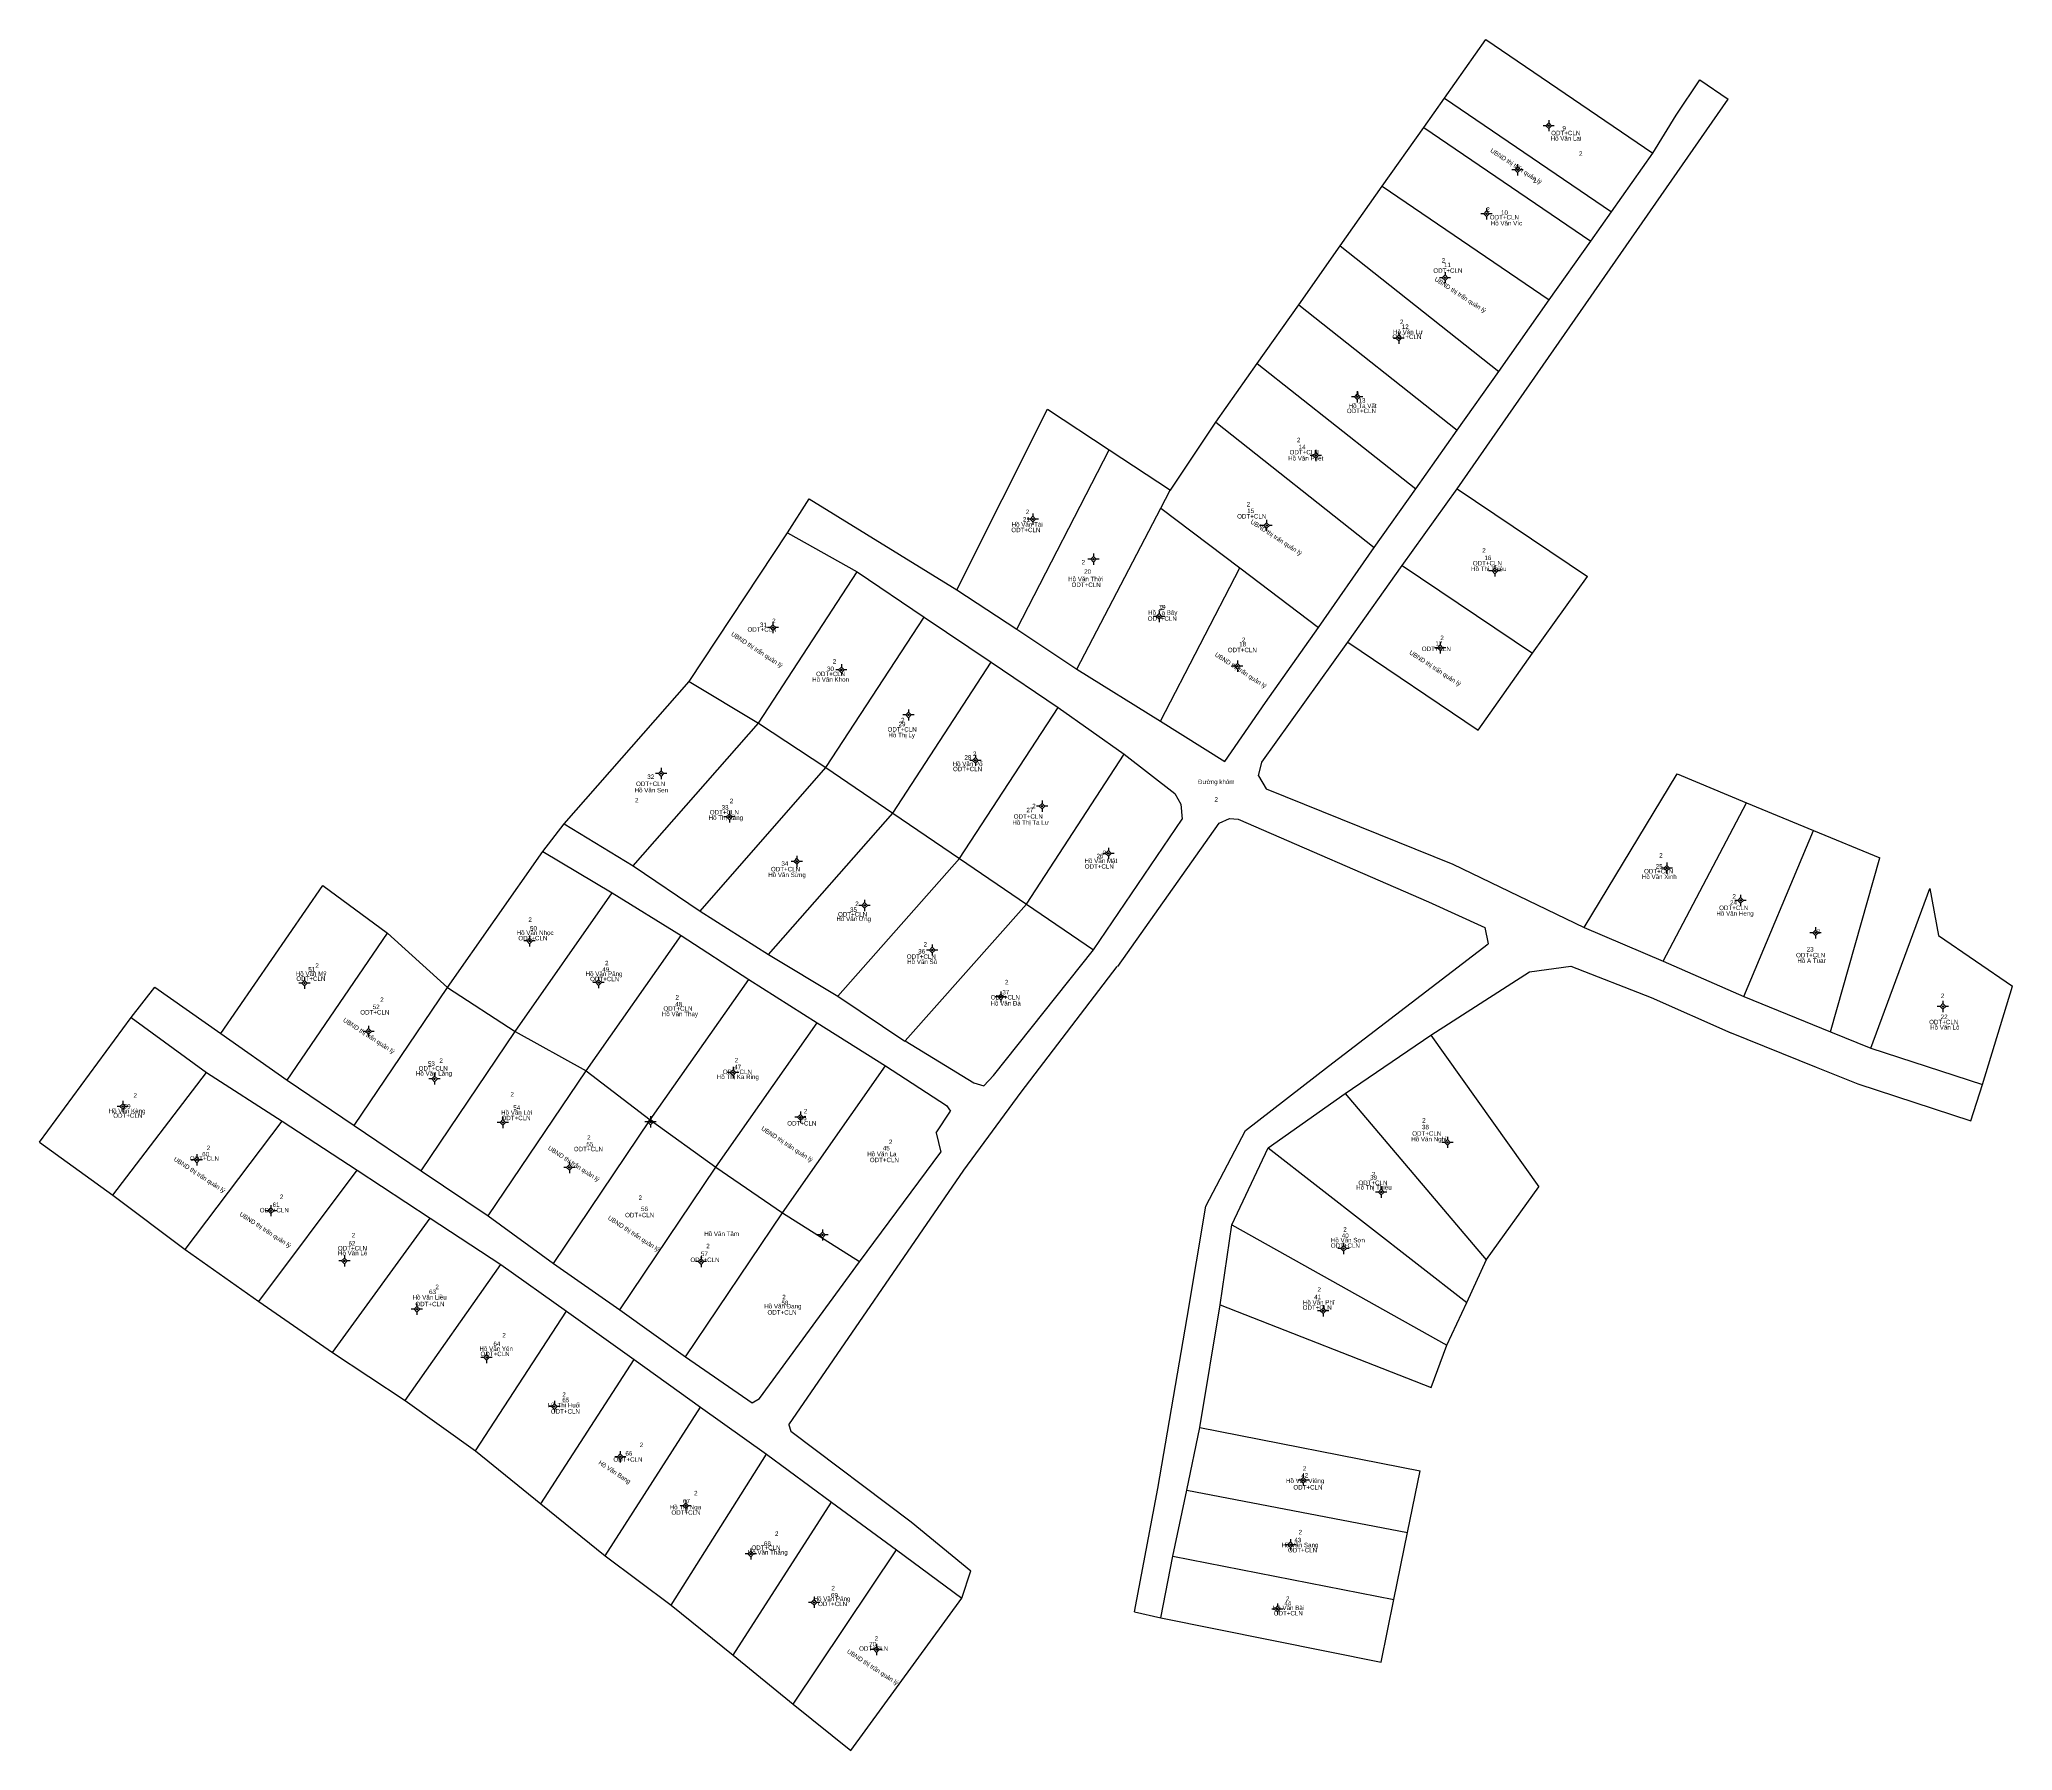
# Model space of a CAD drawing. Extents: x 535604 to 536043, y 1839074 to 1839455.
import ezdxf

# ---------------------------------------------------------------- set-up
doc = ezdxf.new("R2010")
doc.units = 0
for name, color, linetype in [('Level 10', 7, 'Continuous'), ('Level 11', 7, 'Continuous'), ('Level 16', 7, 'Continuous'), ('Level 17', 7, 'Continuous'), ('Level 18', 7, 'Continuous'), ('Level 19', 7, 'Continuous')]:
    doc.layers.add(name, color=color, linetype=linetype)

msp = doc.modelspace()

# ---------------------------------------------------------------- linework, layer by layer
at = {"layer": 'Level 10'}
for p, q in [((535916.26, 1839442.27), (535925.49, 1839455.35)), ((535925.49, 1839455.35), (535962.68, 1839430.02)), ((535967.85, 1839438.5), (535973.1, 1839446.32)), ((535973.1, 1839446.32), (535979.42, 1839442.03)), ((535911.65, 1839435.73), (535916.26, 1839442.27)), ((535916.26, 1839442.27), (535953.45, 1839416.96)), ((535919.13, 1839355.3), (535979.42, 1839442.03)), ((535962.68, 1839430.02), (535967.85, 1839438.5)), ((535902.43, 1839422.66), (535911.65, 1839435.73)), ((535911.65, 1839435.73), (535948.83, 1839410.42)), ((535953.45, 1839416.96), (535962.68, 1839430.02)), ((535893.05, 1839409.36), (535902.43, 1839422.66)), ((535902.43, 1839422.66), (535939.6, 1839397.35)), ((535948.83, 1839410.42), (535953.45, 1839416.96)), ((535939.6, 1839397.35), (535948.83, 1839410.42)), ((535883.82, 1839396.29), (535893.05, 1839409.36)), ((535893.05, 1839409.36), (535928.35, 1839381.42)), ((535874.6, 1839383.21), (535883.82, 1839396.29)), ((535883.82, 1839396.29), (535919.12, 1839368.35)), ((535928.35, 1839381.42), (535939.6, 1839397.35)), ((535865.37, 1839370.13), (535874.6, 1839383.21)), ((535874.6, 1839383.21), (535909.89, 1839355.27)), ((535919.12, 1839368.35), (535928.35, 1839381.42)), ((535807.71, 1839332.79), (535827.88, 1839373.02)), ((535827.88, 1839373.02), (535841.67, 1839363.96)), ((535855.27, 1839355.02), (535865.37, 1839370.13)), ((535865.37, 1839370.13), (535900.66, 1839342.21)), ((535909.89, 1839355.27), (535919.12, 1839368.35)), ((535821.11, 1839324.04), (535841.67, 1839363.96)), ((535841.67, 1839363.96), (535855.27, 1839355.02)), ((535770.04, 1839345.49), (535774.86, 1839353.09)), ((535774.86, 1839353.09), (535807.71, 1839332.79)), ((535853.17, 1839351), (535855.24, 1839354.97)), ((535855.24, 1839354.97), (535855.27, 1839355.02)), ((535900.66, 1839342.21), (535909.89, 1839355.27)), ((535906.88, 1839338.24), (535919.13, 1839355.3)), ((535919.13, 1839355.3), (535948.15, 1839335.73)), ((535834.41, 1839315.15), (535853.17, 1839351)), ((535853.17, 1839351), (535870.72, 1839337.69)), ((535748.11, 1839312.37), (535770.04, 1839345.49)), ((535770.04, 1839345.49), (535785.52, 1839336.78)), ((535888.23, 1839324.41), (535900.66, 1839342.21)), ((535763.56, 1839303.13), (535785.52, 1839336.78)), ((535785.52, 1839336.78), (535800.44, 1839326.72)), ((535853.03, 1839303.51), (535870.72, 1839337.69)), ((535870.72, 1839337.69), (535888.23, 1839324.41)), ((535894.73, 1839321.11), (535906.88, 1839338.24)), ((535906.88, 1839338.24), (535935.89, 1839318.68)), ((535935.89, 1839318.68), (535948.15, 1839335.73)), ((535807.71, 1839332.79), (535821.11, 1839324.04)), ((535778.58, 1839293.22), (535800.44, 1839326.72)), ((535800.44, 1839326.72), (535815.37, 1839316.66)), ((535821.11, 1839324.04), (535834.41, 1839315.15)), ((535876.47, 1839307.72), (535888.23, 1839324.41)), ((535875.6, 1839294.44), (535894.73, 1839321.11)), ((535894.73, 1839321.11), (535923.75, 1839301.54)), ((535923.75, 1839301.54), (535935.89, 1839318.68)), ((535793.45, 1839283.08), (535815.37, 1839316.66)), ((535815.37, 1839316.66), (535830.3, 1839306.6)), ((535834.41, 1839315.15), (535853.03, 1839303.51)), ((535720.3, 1839280.7), (535748.11, 1839312.37)), ((535748.11, 1839312.37), (535763.56, 1839303.13)), ((535808.32, 1839272.94), (535830.3, 1839306.6)), ((535830.3, 1839306.6), (535844.95, 1839296.23)), ((535867.38, 1839294.54), (535876.47, 1839307.72)), ((535735.66, 1839271.31), (535763.56, 1839303.13)), ((535763.56, 1839303.13), (535778.58, 1839293.22)), ((535853.03, 1839303.51), (535867.38, 1839294.54)), ((535823.25, 1839262.76), (535844.99, 1839296.2)), ((535844.95, 1839296.23), (535844.99, 1839296.2)), ((535844.99, 1839296.2), (535856.26, 1839287.44)), ((535750.59, 1839261.26), (535778.58, 1839293.22)), ((535778.58, 1839293.22), (535793.45, 1839283.08)), ((535874.91, 1839291.4), (535875.6, 1839294.44)), ((535874.91, 1839291.4), (535876.61, 1839288.44)), ((535947.35, 1839257.58), (535968.1, 1839291.78)), ((535968.1, 1839291.78), (535983.53, 1839285.39)), ((535856.26, 1839287.44), (535857.55, 1839285.04)), ((535876.61, 1839288.44), (535918.15, 1839271.71)), ((535765.79, 1839251.61), (535793.45, 1839283.08)), ((535793.45, 1839283.08), (535808.32, 1839272.94)), ((535857.55, 1839285.04), (535857.92, 1839281.74)), ((535964.94, 1839250.1), (535983.53, 1839285.39)), ((535983.53, 1839285.39), (535998.4, 1839279.23)), ((535715.59, 1839274.55), (535720.3, 1839280.7)), ((535720.3, 1839280.7), (535735.66, 1839271.31)), ((535838.12, 1839252.62), (535857.92, 1839281.74)), ((535843.58, 1839248.89), (535866.09, 1839280.81)), ((535866.09, 1839280.81), (535868.4, 1839281.89)), ((535868.4, 1839281.89), (535870.38, 1839281.73)), ((535870.38, 1839281.73), (535912.73, 1839263.31)), ((535982.94, 1839242.2), (535998.4, 1839279.23)), ((535998.4, 1839279.23), (536013.18, 1839273.11)), ((535694.34, 1839244.23), (535715.59, 1839274.55)), ((535715.59, 1839274.55), (535731.03, 1839265.29)), ((535735.66, 1839271.31), (535750.59, 1839261.26)), ((535781.22, 1839242.3), (535808.32, 1839272.94)), ((535808.32, 1839272.94), (535823.25, 1839262.76)), ((535918.15, 1839271.71), (535947.35, 1839257.58)), ((536002.17, 1839234.4), (536013.18, 1839273.11)), ((535643.91, 1839233.96), (535666.56, 1839266.93)), ((535666.56, 1839266.93), (535681.02, 1839256.34)), ((535709.43, 1839234.41), (535731.03, 1839265.29)), ((535731.03, 1839265.29), (535746.34, 1839255.83)), ((536011.18, 1839230.76), (536024.31, 1839266.26)), ((536024.31, 1839266.26), (536026.27, 1839255.84)), ((535750.59, 1839261.26), (535765.79, 1839251.61)), ((535796.22, 1839232.34), (535823.25, 1839262.76)), ((535823.25, 1839262.76), (535838.12, 1839252.62)), ((535912.73, 1839263.31), (535925.26, 1839257.63)), ((535658.63, 1839223.6), (535681.02, 1839256.34)), ((535681.02, 1839256.34), (535694.34, 1839244.23)), ((535725.19, 1839225.71), (535746.34, 1839255.83)), ((535746.34, 1839255.83), (535761.42, 1839246)), ((535925.26, 1839257.63), (535925.98, 1839253.99)), ((535947.35, 1839257.58), (535964.94, 1839250.1)), ((536026.27, 1839255.84), (536042.73, 1839244.51)), ((535765.79, 1839251.61), (535781.22, 1839242.3)), ((535815.86, 1839224.67), (535838.12, 1839252.62)), ((535890.46, 1839226.75), (535925.98, 1839253.99)), ((535822.03, 1839220.94), (535843.42, 1839248.93)), ((535913.21, 1839233.61), (535935.18, 1839247.74)), ((535935.18, 1839247.74), (535944.37, 1839248.97)), ((535944.37, 1839248.97), (535962.28, 1839241.98)), ((535964.94, 1839250.1), (535982.94, 1839242.2)), ((535623.93, 1839237.53), (535629.19, 1839244.32)), ((535629.19, 1839244.32), (535643.91, 1839233.96)), ((535673.54, 1839213.51), (535694.34, 1839244.23)), ((535694.34, 1839244.23), (535709.43, 1839234.41)), ((535739.47, 1839214.74), (535761.42, 1839246)), ((535761.42, 1839246), (535776.62, 1839236.36)), ((536036.08, 1839222.65), (536042.73, 1839244.51)), ((535781.22, 1839242.3), (535796.14, 1839232.25)), ((535781.22, 1839242.3), (535781.25, 1839242.28)), ((535962.28, 1839241.98), (535980, 1839234.16)), ((535982.94, 1839242.2), (536002.17, 1839234.4)), ((535603.51, 1839209.83), (535623.93, 1839237.53)), ((535623.93, 1839237.53), (535640.71, 1839225.33)), ((535643.91, 1839233.96), (535658.63, 1839223.6)), ((535688.46, 1839203.43), (535709.43, 1839234.41)), ((535709.43, 1839234.41), (535725.19, 1839225.71)), ((535754.06, 1839204.2), (535776.62, 1839236.36)), ((535776.62, 1839236.36), (535791.85, 1839226.76)), ((535979.75, 1839234.32), (535998.98, 1839226.52)), ((536002.17, 1839234.4), (536011.18, 1839230.76)), ((535796.14, 1839232.25), (535796.22, 1839232.34)), ((535796.22, 1839232.34), (535811.51, 1839223.01)), ((535894.2, 1839220.66), (535913.21, 1839233.61)), ((535913.21, 1839233.61), (535937.28, 1839199.82)), ((536011.18, 1839230.76), (536036.08, 1839222.65)), ((535619.83, 1839197.99), (535640.71, 1839225.33)), ((535640.71, 1839225.33), (535657.52, 1839214.49)), ((535703.39, 1839193.37), (535725.19, 1839225.71)), ((535725.19, 1839225.71), (535739.46, 1839214.75)), ((535768.95, 1839194.09), (535791.85, 1839226.76)), ((535791.85, 1839226.76), (535805.43, 1839217.93)), ((535872.01, 1839212.4), (535890.46, 1839226.75)), ((535998.99, 1839226.52), (536008.27, 1839222.77)), ((535658.63, 1839223.6), (535673.54, 1839213.51)), ((535809.28, 1839203.59), (535822.03, 1839220.94)), ((535811.51, 1839223.01), (535813.73, 1839222.36)), ((535813.73, 1839222.36), (535815.86, 1839224.67)), ((535877.05, 1839208.57), (535894.2, 1839220.66)), ((535894.2, 1839220.66), (535925.58, 1839183.63)), ((536008.27, 1839222.77), (536033.45, 1839214.57)), ((536033.45, 1839214.57), (536036.08, 1839222.65)), ((535803.1, 1839211.86), (535806.29, 1839216.73)), ((535805.43, 1839217.93), (535806.29, 1839216.73)), ((535635.98, 1839185.89), (535657.52, 1839214.49)), ((535657.52, 1839214.49), (535674.2, 1839203.55)), ((535673.54, 1839213.51), (535688.46, 1839203.43)), ((535717.96, 1839182.81), (535739.46, 1839214.75)), ((535739.47, 1839214.74), (535754.06, 1839204.2)), ((535803.1, 1839211.86), (535804.13, 1839207.56)), ((535863.17, 1839195.53), (535872.01, 1839212.4)), ((535603.51, 1839209.83), (535619.83, 1839197.99)), ((535786.05, 1839183.16), (535804.13, 1839207.56)), ((535868.94, 1839191.37), (535877.05, 1839208.57)), ((535877.05, 1839208.57), (535921.27, 1839174.06)), ((535652.31, 1839174.35), (535674.2, 1839203.55)), ((535674.2, 1839203.55), (535690.47, 1839192.89)), ((535688.46, 1839203.43), (535703.39, 1839193.37)), ((535732.69, 1839172.47), (535754.06, 1839204.2)), ((535754.06, 1839204.2), (535754.37, 1839204.65)), ((535754.06, 1839204.2), (535768.95, 1839194.09)), ((535770.34, 1839146.83), (535809.28, 1839203.59)), ((535925.61, 1839183.66), (535937.28, 1839199.82)), ((535619.83, 1839197.99), (535635.98, 1839185.89)), ((535859, 1839170.76), (535863.17, 1839195.53)), ((535668.74, 1839162.94), (535690.47, 1839192.89)), ((535690.47, 1839192.89), (535706.18, 1839182.57)), ((535703.39, 1839193.37), (535717.96, 1839182.81)), ((535747.35, 1839162.03), (535768.95, 1839194.09)), ((535768.95, 1839194.09), (535786.03, 1839183.23)), ((535866.34, 1839173.56), (535868.94, 1839191.37)), ((535868.94, 1839191.37), (535916.8, 1839164.56)), ((535635.98, 1839185.89), (535652.31, 1839174.35)), ((535684.94, 1839152.27), (535706.18, 1839182.57)), ((535706.18, 1839182.57), (535720.86, 1839172.16)), ((535717.96, 1839182.81), (535732.69, 1839172.47)), ((535717.96, 1839182.81), (535718.05, 1839182.75)), ((535763.82, 1839152.7), (535786.05, 1839183.16)), ((535921.27, 1839174.06), (535925.61, 1839183.66)), ((535925.58, 1839183.63), (535925.61, 1839183.66)), ((535652.31, 1839174.35), (535668.74, 1839162.94)), ((535732.69, 1839172.47), (535747.35, 1839162.03)), ((535861.8, 1839146.23), (535866.34, 1839173.56)), ((535866.34, 1839173.56), (535913.33, 1839155.18)), ((535916.8, 1839164.56), (535921.27, 1839174.06)), ((535700.59, 1839141.09), (535720.86, 1839172.16)), ((535720.86, 1839172.16), (535735.89, 1839161.38)), ((535852.44, 1839132.67), (535859, 1839170.76)), ((535913.33, 1839155.18), (535916.8, 1839164.56)), ((535668.74, 1839162.94), (535684.94, 1839152.27)), ((535715.15, 1839129.28), (535735.89, 1839161.38)), ((535735.89, 1839161.38), (535750.68, 1839150.77)), ((535747.35, 1839162.03), (535762.15, 1839151.78)), ((535684.94, 1839152.27), (535700.59, 1839141.09)), ((535729.41, 1839117.71), (535750.68, 1839150.77)), ((535750.68, 1839150.77), (535765.32, 1839140.3)), ((535762.15, 1839151.78), (535763.82, 1839152.7)), ((535770.34, 1839146.83), (535770.8, 1839145.41)), ((535858.89, 1839132.28), (535861.8, 1839146.23)), ((535861.8, 1839146.23), (535910.87, 1839136.64)), ((535770.8, 1839145.41), (535797.56, 1839125.24)), ((535700.59, 1839141.09), (535715.15, 1839129.28)), ((535744.13, 1839106.73), (535765.32, 1839140.3)), ((535765.32, 1839140.3), (535779.82, 1839129.64)), ((535908.06, 1839122.87), (535910.87, 1839136.64)), ((535715.15, 1839129.28), (535729.41, 1839117.71)), ((535757.92, 1839095.55), (535779.82, 1839129.64)), ((535779.82, 1839129.64), (535794.32, 1839118.98)), ((535847.29, 1839105.24), (535852.44, 1839132.67)), ((535855.8, 1839117.6), (535858.89, 1839132.28)), ((535858.89, 1839132.28), (535908.06, 1839122.87)), ((535797.56, 1839125.24), (535810.82, 1839114.37)), ((535905.01, 1839107.93), (535908.06, 1839122.87)), ((535729.41, 1839117.71), (535744.13, 1839106.73)), ((535771.32, 1839084.68), (535794.32, 1839118.98)), ((535794.32, 1839118.98), (535808.8, 1839108.29)), ((535853.15, 1839103.85), (535855.8, 1839117.6)), ((535855.8, 1839117.6), (535905.01, 1839107.93)), ((535808.8, 1839108.29), (535810.82, 1839114.37)), ((535744.13, 1839106.73), (535757.92, 1839095.55)), ((535784.16, 1839074.32), (535808.8, 1839108.29)), ((535902.15, 1839093.97), (535905.01, 1839107.93)), ((535847.29, 1839105.24), (535853.15, 1839103.85)), ((535853.15, 1839103.85), (535902.15, 1839093.97)), ((535757.92, 1839095.55), (535771.32, 1839084.68)), ((535771.32, 1839084.68), (535784.16, 1839074.32))]:
    msp.add_line(p, q, dxfattribs=at)
at = {"layer": 'Level 11'}
for p, q in [((535938.84, 1839436.15), (535938.22, 1839436.15)), ((535939.47, 1839436.78), (535938.84, 1839436.15)), ((535938.84, 1839436.15), (535939.47, 1839435.53)), ((535939.47, 1839437.4), (535939.47, 1839436.78)), ((535940.09, 1839436.15), (535939.47, 1839436.78)), ((535939.47, 1839435.53), (535940.09, 1839436.15)), ((535940.72, 1839436.15), (535940.09, 1839436.15)), ((535939.47, 1839435.53), (535939.47, 1839434.9)), ((535932.55, 1839427.59), (535932.55, 1839426.97)), ((535931.92, 1839426.34), (535931.3, 1839426.34)), ((535932.55, 1839426.97), (535931.92, 1839426.34)), ((535931.92, 1839426.34), (535932.55, 1839425.72)), ((535933.17, 1839426.34), (535932.55, 1839426.97)), ((535932.55, 1839425.72), (535933.17, 1839426.34)), ((535932.55, 1839425.72), (535932.55, 1839425.09)), ((535933.8, 1839426.34), (535933.17, 1839426.34)), ((535925, 1839416.54), (535924.38, 1839416.54)), ((535925.63, 1839417.16), (535925, 1839416.54)), ((535925, 1839416.54), (535925.63, 1839415.91)), ((535925.63, 1839417.79), (535925.63, 1839417.16)), ((535926.25, 1839416.54), (535925.63, 1839417.16)), ((535925.63, 1839415.91), (535926.25, 1839416.54)), ((535925.63, 1839415.91), (535925.63, 1839415.29)), ((535926.88, 1839416.54), (535926.25, 1839416.54)), ((535915.78, 1839402.3), (535915.15, 1839402.3)), ((535916.4, 1839402.92), (535915.78, 1839402.3)), ((535915.78, 1839402.3), (535916.4, 1839401.67)), ((535916.4, 1839403.55), (535916.4, 1839402.92)), ((535917.03, 1839402.3), (535916.4, 1839402.92)), ((535916.4, 1839401.67), (535917.03, 1839402.3)), ((535916.4, 1839401.67), (535916.4, 1839401.05)), ((535917.65, 1839402.3), (535917.03, 1839402.3)), ((535905.46, 1839388.85), (535904.83, 1839388.85)), ((535906.08, 1839389.48), (535905.46, 1839388.85)), ((535905.46, 1839388.85), (535906.08, 1839388.23)), ((535906.08, 1839390.1), (535906.08, 1839389.48)), ((535906.71, 1839388.85), (535906.08, 1839389.48)), ((535906.08, 1839388.23), (535906.71, 1839388.85)), ((535906.08, 1839388.23), (535906.08, 1839387.6)), ((535907.33, 1839388.85), (535906.71, 1839388.85)), ((535896.23, 1839375.78), (535895.61, 1839375.78)), ((535896.86, 1839376.4), (535896.23, 1839375.78)), ((535896.23, 1839375.78), (535896.86, 1839375.15)), ((535896.86, 1839377.03), (535896.86, 1839376.4)), ((535897.48, 1839375.78), (535896.86, 1839376.4)), ((535896.86, 1839375.15), (535897.48, 1839375.78)), ((535896.86, 1839375.15), (535896.86, 1839374.53)), ((535898.11, 1839375.78), (535897.48, 1839375.78)), ((535887, 1839362.71), (535886.38, 1839362.71)), ((535887.63, 1839363.33), (535887, 1839362.71)), ((535887, 1839362.71), (535887.63, 1839362.08)), ((535887.63, 1839363.96), (535887.63, 1839363.33)), ((535888.25, 1839362.71), (535887.63, 1839363.33)), ((535887.63, 1839362.08), (535888.25, 1839362.71)), ((535887.63, 1839362.08), (535887.63, 1839361.46)), ((535888.88, 1839362.71), (535888.25, 1839362.71)), ((535824.02, 1839348.55), (535823.39, 1839348.55)), ((535824.64, 1839349.18), (535824.02, 1839348.55)), ((535824.02, 1839348.55), (535824.64, 1839347.93)), ((535824.64, 1839349.8), (535824.64, 1839349.18)), ((535825.27, 1839348.55), (535824.64, 1839349.18)), ((535824.64, 1839347.93), (535825.27, 1839348.55)), ((535825.89, 1839348.55), (535825.27, 1839348.55)), ((535876.67, 1839348.37), (535876.67, 1839347.74)), ((535824.64, 1839347.93), (535824.64, 1839347.3)), ((535876.05, 1839347.12), (535875.42, 1839347.12)), ((535876.67, 1839347.74), (535876.05, 1839347.12)), ((535876.05, 1839347.12), (535876.67, 1839346.49)), ((535877.3, 1839347.12), (535876.67, 1839347.74)), ((535876.67, 1839346.49), (535877.3, 1839347.12)), ((535876.67, 1839346.49), (535876.67, 1839345.87)), ((535877.92, 1839347.12), (535877.3, 1839347.12)), ((535837.52, 1839339.6), (535836.9, 1839339.6)), ((535838.15, 1839340.23), (535837.52, 1839339.6)), ((535837.52, 1839339.6), (535838.15, 1839338.98)), ((535838.15, 1839340.85), (535838.15, 1839340.23)), ((535838.77, 1839339.6), (535838.15, 1839340.23)), ((535838.15, 1839338.98), (535838.77, 1839339.6)), ((535839.4, 1839339.6), (535838.77, 1839339.6)), ((535838.15, 1839338.98), (535838.15, 1839338.35)), ((535926.89, 1839336.99), (535926.26, 1839336.99)), ((535927.51, 1839337.61), (535926.89, 1839336.99)), ((535926.89, 1839336.99), (535927.51, 1839336.36)), ((535927.51, 1839338.24), (535927.51, 1839337.61)), ((535928.14, 1839336.99), (535927.51, 1839337.61)), ((535927.51, 1839336.36), (535928.14, 1839336.99)), ((535927.51, 1839336.36), (535927.51, 1839335.74)), ((535928.76, 1839336.99), (535928.14, 1839336.99)), ((535852.12, 1839326.87), (535851.49, 1839326.87)), ((535852.74, 1839327.49), (535852.12, 1839326.87)), ((535852.12, 1839326.87), (535852.74, 1839326.24)), ((535852.74, 1839328.12), (535852.74, 1839327.49)), ((535853.37, 1839326.87), (535852.74, 1839327.49)), ((535852.74, 1839326.24), (535853.37, 1839326.87)), ((535852.74, 1839326.24), (535852.74, 1839325.62)), ((535853.99, 1839326.87), (535853.37, 1839326.87)), ((535766.17, 1839324.39), (535765.55, 1839324.39)), ((535766.8, 1839325.02), (535766.17, 1839324.39)), ((535766.17, 1839324.39), (535766.8, 1839323.77)), ((535766.8, 1839325.64), (535766.8, 1839325.02)), ((535767.42, 1839324.39), (535766.8, 1839325.02)), ((535766.8, 1839323.77), (535767.42, 1839324.39)), ((535766.8, 1839323.77), (535766.8, 1839323.14)), ((535768.05, 1839324.39), (535767.42, 1839324.39)), ((535914.69, 1839319.89), (535914.06, 1839319.89)), ((535915.31, 1839320.52), (535914.69, 1839319.89)), ((535914.69, 1839319.89), (535915.31, 1839319.27)), ((535915.31, 1839321.14), (535915.31, 1839320.52)), ((535915.94, 1839319.89), (535915.31, 1839320.52)), ((535915.31, 1839319.27), (535915.94, 1839319.89)), ((535915.31, 1839319.27), (535915.31, 1839318.64)), ((535916.56, 1839319.89), (535915.94, 1839319.89)), ((535781.39, 1839314.97), (535780.77, 1839314.97)), ((535782.02, 1839315.59), (535781.39, 1839314.97)), ((535781.39, 1839314.97), (535782.02, 1839314.34)), ((535782.02, 1839316.22), (535782.02, 1839315.59)), ((535782.64, 1839314.97), (535782.02, 1839315.59)), ((535782.02, 1839314.34), (535782.64, 1839314.97)), ((535782.02, 1839314.34), (535782.02, 1839313.72)), ((535783.27, 1839314.97), (535782.64, 1839314.97)), ((535869.55, 1839315.77), (535868.92, 1839315.77)), ((535870.17, 1839316.4), (535869.55, 1839315.77)), ((535869.55, 1839315.77), (535870.17, 1839315.15)), ((535870.17, 1839317.02), (535870.17, 1839316.4)), ((535870.8, 1839315.77), (535870.17, 1839316.4)), ((535870.17, 1839315.15), (535870.8, 1839315.77)), ((535870.17, 1839315.15), (535870.17, 1839314.52)), ((535871.42, 1839315.77), (535870.8, 1839315.77)), ((535796.34, 1839304.92), (535795.71, 1839304.92)), ((535796.96, 1839305.54), (535796.34, 1839304.92)), ((535796.34, 1839304.92), (535796.96, 1839304.29)), ((535796.96, 1839306.17), (535796.96, 1839305.54)), ((535797.59, 1839304.92), (535796.96, 1839305.54)), ((535796.96, 1839304.29), (535797.59, 1839304.92)), ((535796.96, 1839304.29), (535796.96, 1839303.67)), ((535798.21, 1839304.92), (535797.59, 1839304.92)), ((535811.86, 1839295.44), (535811.24, 1839294.82)), ((535811.86, 1839296.07), (535811.86, 1839295.44)), ((535812.49, 1839294.82), (535811.86, 1839295.44)), ((535741.28, 1839291.87), (535740.66, 1839291.87)), ((535741.91, 1839292.49), (535741.28, 1839291.87)), ((535741.28, 1839291.87), (535741.91, 1839291.24)), ((535741.91, 1839293.12), (535741.91, 1839292.49)), ((535742.53, 1839291.87), (535741.91, 1839292.49)), ((535741.91, 1839291.24), (535742.53, 1839291.87)), ((535741.91, 1839291.24), (535741.91, 1839290.62)), ((535743.16, 1839291.87), (535742.53, 1839291.87)), ((535811.24, 1839294.82), (535810.61, 1839294.82)), ((535811.24, 1839294.82), (535811.86, 1839294.19)), ((535811.86, 1839294.19), (535812.49, 1839294.82)), ((535811.86, 1839294.19), (535811.86, 1839293.57)), ((535813.11, 1839294.82), (535812.49, 1839294.82)), ((535756.47, 1839282.22), (535755.85, 1839282.22)), ((535757.1, 1839282.85), (535756.47, 1839282.22)), ((535756.47, 1839282.22), (535757.1, 1839281.6)), ((535757.1, 1839283.47), (535757.1, 1839282.85)), ((535757.72, 1839282.22), (535757.1, 1839282.85)), ((535757.1, 1839281.6), (535757.72, 1839282.22)), ((535758.35, 1839282.22), (535757.72, 1839282.22)), ((535826.07, 1839284.62), (535825.45, 1839284.62)), ((535826.7, 1839285.24), (535826.07, 1839284.62)), ((535826.07, 1839284.62), (535826.7, 1839283.99)), ((535826.7, 1839285.87), (535826.7, 1839285.24)), ((535827.32, 1839284.62), (535826.7, 1839285.24)), ((535826.7, 1839283.99), (535827.32, 1839284.62)), ((535826.7, 1839283.99), (535826.7, 1839283.37)), ((535827.95, 1839284.62), (535827.32, 1839284.62)), ((535757.1, 1839281.6), (535757.1, 1839280.97)), ((535772.09, 1839273.57), (535772.09, 1839272.94)), ((535840.83, 1839274.11), (535840.21, 1839274.11)), ((535841.46, 1839274.73), (535840.83, 1839274.11)), ((535840.83, 1839274.11), (535841.46, 1839273.48)), ((535841.46, 1839275.36), (535841.46, 1839274.73)), ((535842.08, 1839274.11), (535841.46, 1839274.73)), ((535841.46, 1839273.48), (535842.08, 1839274.11)), ((535841.46, 1839273.48), (535841.46, 1839272.86)), ((535842.71, 1839274.11), (535842.08, 1839274.11)), ((535771.47, 1839272.32), (535770.84, 1839272.32)), ((535772.09, 1839272.94), (535771.47, 1839272.32)), ((535771.47, 1839272.32), (535772.09, 1839271.69)), ((535772.72, 1839272.32), (535772.09, 1839272.94)), ((535772.09, 1839271.69), (535772.72, 1839272.32)), ((535772.09, 1839271.69), (535772.09, 1839271.07)), ((535773.34, 1839272.32), (535772.72, 1839272.32)), ((535965.14, 1839270.82), (535964.51, 1839270.82)), ((535965.76, 1839271.44), (535965.14, 1839270.82)), ((535965.14, 1839270.82), (535965.76, 1839270.19)), ((535965.76, 1839272.07), (535965.76, 1839271.44)), ((535966.39, 1839270.82), (535965.76, 1839271.44)), ((535965.76, 1839270.19), (535966.39, 1839270.82)), ((535965.76, 1839270.19), (535965.76, 1839269.57)), ((535967.01, 1839270.82), (535966.39, 1839270.82)), ((535982.18, 1839264.87), (535982.18, 1839264.25)), ((535786.56, 1839262.52), (535785.93, 1839262.52)), ((535787.18, 1839263.15), (535786.56, 1839262.52)), ((535786.56, 1839262.52), (535787.18, 1839261.9)), ((535787.18, 1839263.77), (535787.18, 1839263.15)), ((535787.81, 1839262.52), (535787.18, 1839263.15)), ((535787.18, 1839261.9), (535787.81, 1839262.52)), ((535787.18, 1839261.9), (535787.18, 1839261.27)), ((535788.43, 1839262.52), (535787.81, 1839262.52)), ((535981.56, 1839263.62), (535980.93, 1839263.62)), ((535982.18, 1839264.25), (535981.56, 1839263.62)), ((535981.56, 1839263.62), (535982.18, 1839263)), ((535982.81, 1839263.62), (535982.18, 1839264.25)), ((535982.18, 1839263), (535982.81, 1839263.62)), ((535982.18, 1839263), (535982.18, 1839262.37)), ((535983.43, 1839263.62), (535982.81, 1839263.62)), ((535712.62, 1839255.85), (535712.62, 1839255.23)), ((535998.26, 1839256.42), (535997.63, 1839256.42)), ((535998.88, 1839257.04), (535998.26, 1839256.42)), ((535998.26, 1839256.42), (535998.88, 1839255.79)), ((535998.88, 1839257.67), (535998.88, 1839257.04)), ((535999.51, 1839256.42), (535998.88, 1839257.04)), ((535998.88, 1839255.79), (535999.51, 1839256.42)), ((535998.88, 1839255.79), (535998.88, 1839255.17)), ((536000.13, 1839256.42), (535999.51, 1839256.42)), ((535711.99, 1839254.6), (535711.37, 1839254.6)), ((535712.62, 1839255.23), (535711.99, 1839254.6)), ((535711.99, 1839254.6), (535712.62, 1839253.98)), ((535713.24, 1839254.6), (535712.62, 1839255.23)), ((535712.62, 1839253.98), (535713.24, 1839254.6)), ((535712.62, 1839253.98), (535712.62, 1839253.35)), ((535713.87, 1839254.6), (535713.24, 1839254.6)), ((535801.62, 1839252.58), (535800.99, 1839252.58)), ((535802.24, 1839253.2), (535801.62, 1839252.58)), ((535801.62, 1839252.58), (535802.24, 1839251.95)), ((535802.24, 1839253.83), (535802.24, 1839253.2)), ((535802.87, 1839252.58), (535802.24, 1839253.2)), ((535802.24, 1839251.95), (535802.87, 1839252.58)), ((535802.24, 1839251.95), (535802.24, 1839251.33)), ((535803.49, 1839252.58), (535802.87, 1839252.58)), ((535661.89, 1839245.2), (535661.26, 1839245.2)), ((535662.51, 1839245.83), (535661.89, 1839245.2)), ((535661.89, 1839245.2), (535662.51, 1839244.58)), ((535662.51, 1839246.45), (535662.51, 1839245.83)), ((535663.14, 1839245.2), (535662.51, 1839245.83)), ((535662.51, 1839244.58), (535663.14, 1839245.2)), ((535662.51, 1839244.58), (535662.51, 1839243.95)), ((535663.76, 1839245.2), (535663.14, 1839245.2)), ((535727.35, 1839245.34), (535726.72, 1839245.34)), ((535727.97, 1839245.96), (535727.35, 1839245.34)), ((535727.35, 1839245.34), (535727.97, 1839244.71)), ((535727.97, 1839246.59), (535727.97, 1839245.96)), ((535728.6, 1839245.34), (535727.97, 1839245.96)), ((535727.97, 1839244.71), (535728.6, 1839245.34)), ((535727.97, 1839244.71), (535727.97, 1839244.09)), ((535729.22, 1839245.34), (535728.6, 1839245.34)), ((535817.51, 1839242.76), (535816.89, 1839242.13)), ((535817.51, 1839243.38), (535817.51, 1839242.76)), ((535818.14, 1839242.13), (535817.51, 1839242.76)), ((535816.89, 1839242.13), (535816.26, 1839242.13)), ((535816.89, 1839242.13), (535817.51, 1839241.51)), ((535817.51, 1839241.51), (535818.14, 1839242.13)), ((535817.51, 1839241.51), (535817.51, 1839240.88)), ((535818.76, 1839242.13), (535818.14, 1839242.13)), ((536026.6, 1839240.01), (536025.97, 1839240.01)), ((536027.22, 1839240.64), (536026.6, 1839240.01)), ((536026.6, 1839240.01), (536027.22, 1839239.39)), ((536027.22, 1839241.26), (536027.22, 1839240.64)), ((536027.85, 1839240.01), (536027.22, 1839240.64)), ((536027.22, 1839239.39), (536027.85, 1839240.01)), ((536027.22, 1839239.39), (536027.22, 1839238.76)), ((536028.47, 1839240.01), (536027.85, 1839240.01)), ((535676.16, 1839234.46), (535675.54, 1839234.46)), ((535676.79, 1839235.08), (535676.16, 1839234.46)), ((535676.16, 1839234.46), (535676.79, 1839233.83)), ((535676.79, 1839235.71), (535676.79, 1839235.08)), ((535677.41, 1839234.46), (535676.79, 1839235.08)), ((535676.79, 1839233.83), (535677.41, 1839234.46)), ((535676.79, 1839233.83), (535676.79, 1839233.21)), ((535678.04, 1839234.46), (535677.41, 1839234.46)), ((535691.45, 1839225.14), (535691.45, 1839224.51)), ((535757.3, 1839225.3), (535756.68, 1839225.3)), ((535757.93, 1839225.92), (535757.3, 1839225.3)), ((535757.3, 1839225.3), (535757.93, 1839224.67)), ((535757.93, 1839226.55), (535757.93, 1839225.92)), ((535758.55, 1839225.3), (535757.93, 1839225.92)), ((535757.93, 1839224.67), (535758.55, 1839225.3)), ((535759.18, 1839225.3), (535758.55, 1839225.3)), ((535690.83, 1839223.89), (535690.2, 1839223.89)), ((535691.45, 1839224.51), (535690.83, 1839223.89)), ((535690.83, 1839223.89), (535691.45, 1839223.26)), ((535692.08, 1839223.89), (535691.45, 1839224.51)), ((535691.45, 1839223.26), (535692.08, 1839223.89)), ((535691.45, 1839223.26), (535691.45, 1839222.64)), ((535692.7, 1839223.89), (535692.08, 1839223.89)), ((535757.93, 1839224.67), (535757.93, 1839224.05)), ((535621.42, 1839217.74), (535620.79, 1839217.74)), ((535622.04, 1839218.36), (535621.42, 1839217.74)), ((535621.42, 1839217.74), (535622.04, 1839217.11)), ((535622.04, 1839218.99), (535622.04, 1839218.36)), ((535622.67, 1839217.74), (535622.04, 1839218.36)), ((535622.04, 1839217.11), (535622.67, 1839217.74)), ((535622.04, 1839217.11), (535622.04, 1839216.49)), ((535623.29, 1839217.74), (535622.67, 1839217.74)), ((535772.89, 1839216.59), (535772.89, 1839215.96)), ((535706.04, 1839214.19), (535705.41, 1839214.19)), ((535706.66, 1839214.81), (535706.04, 1839214.19)), ((535706.04, 1839214.19), (535706.66, 1839213.56)), ((535706.66, 1839215.44), (535706.66, 1839214.81)), ((535707.29, 1839214.19), (535706.66, 1839214.81)), ((535706.66, 1839213.56), (535707.29, 1839214.19)), ((535706.66, 1839213.56), (535706.66, 1839212.94)), ((535707.91, 1839214.19), (535707.29, 1839214.19)), ((535738.93, 1839214.3), (535738.3, 1839214.3)), ((535739.55, 1839214.93), (535738.93, 1839214.3)), ((535738.93, 1839214.3), (535739.55, 1839213.68)), ((535739.55, 1839215.55), (535739.55, 1839214.93)), ((535740.18, 1839214.3), (535739.55, 1839214.93)), ((535739.55, 1839213.68), (535740.18, 1839214.3)), ((535739.55, 1839213.68), (535739.55, 1839213.05)), ((535740.8, 1839214.3), (535740.18, 1839214.3)), ((535772.26, 1839215.34), (535771.64, 1839215.34)), ((535772.89, 1839215.96), (535772.26, 1839215.34)), ((535772.26, 1839215.34), (535772.89, 1839214.71)), ((535773.51, 1839215.34), (535772.89, 1839215.96)), ((535772.89, 1839214.71), (535773.51, 1839215.34)), ((535772.89, 1839214.71), (535772.89, 1839214.09)), ((535774.14, 1839215.34), (535773.51, 1839215.34)), ((535916.32, 1839209.75), (535915.7, 1839209.75)), ((535916.95, 1839210.38), (535916.32, 1839209.75)), ((535916.32, 1839209.75), (535916.95, 1839209.13)), ((535916.95, 1839211), (535916.95, 1839210.38)), ((535917.57, 1839209.75), (535916.95, 1839210.38)), ((535916.95, 1839209.13), (535917.57, 1839209.75)), ((535916.95, 1839209.13), (535916.95, 1839208.5)), ((535918.2, 1839209.75), (535917.57, 1839209.75)), ((535637.92, 1839205.86), (535637.29, 1839205.86)), ((535638.54, 1839206.48), (535637.92, 1839205.86)), ((535637.92, 1839205.86), (535638.54, 1839205.23)), ((535638.54, 1839207.11), (535638.54, 1839206.48)), ((535639.17, 1839205.86), (535638.54, 1839206.48)), ((535638.54, 1839205.23), (535639.17, 1839205.86)), ((535638.54, 1839205.23), (535638.54, 1839204.61)), ((535639.79, 1839205.86), (535639.17, 1839205.86)), ((535720.86, 1839204.17), (535720.23, 1839204.17)), ((535721.48, 1839204.79), (535720.86, 1839204.17)), ((535720.86, 1839204.17), (535721.48, 1839203.54)), ((535721.48, 1839205.42), (535721.48, 1839204.79)), ((535722.11, 1839204.17), (535721.48, 1839204.79)), ((535721.48, 1839203.54), (535722.11, 1839204.17)), ((535721.48, 1839203.54), (535721.48, 1839202.92)), ((535722.73, 1839204.17), (535722.11, 1839204.17)), ((535901.57, 1839198.68), (535900.95, 1839198.68)), ((535902.2, 1839199.31), (535901.57, 1839198.68)), ((535901.57, 1839198.68), (535902.2, 1839198.06)), ((535902.2, 1839199.93), (535902.2, 1839199.31)), ((535902.82, 1839198.68), (535902.2, 1839199.31)), ((535902.2, 1839198.06), (535902.82, 1839198.68)), ((535903.45, 1839198.68), (535902.82, 1839198.68)), ((535654.4, 1839194.54), (535653.77, 1839194.54)), ((535655.02, 1839195.17), (535654.4, 1839194.54)), ((535654.4, 1839194.54), (535655.02, 1839193.92)), ((535655.02, 1839195.79), (535655.02, 1839195.17)), ((535655.65, 1839194.54), (535655.02, 1839195.17)), ((535655.02, 1839193.92), (535655.65, 1839194.54)), ((535656.27, 1839194.54), (535655.65, 1839194.54)), ((535902.2, 1839198.06), (535902.2, 1839197.43)), ((535655.02, 1839193.92), (535655.02, 1839193.29)), ((535777.82, 1839190.38), (535777.82, 1839189.76)), ((535777.2, 1839189.13), (535776.57, 1839189.13)), ((535777.82, 1839189.76), (535777.2, 1839189.13)), ((535777.2, 1839189.13), (535777.82, 1839188.51)), ((535778.45, 1839189.13), (535777.82, 1839189.76)), ((535777.82, 1839188.51), (535778.45, 1839189.13)), ((535777.82, 1839188.51), (535777.82, 1839187.88)), ((535779.07, 1839189.13), (535778.45, 1839189.13)), ((535893.18, 1839186.11), (535892.55, 1839186.11)), ((535893.8, 1839186.74), (535893.18, 1839186.11)), ((535893.18, 1839186.11), (535893.8, 1839185.49)), ((535893.8, 1839187.36), (535893.8, 1839186.74)), ((535894.43, 1839186.11), (535893.8, 1839186.74)), ((535893.8, 1839185.49), (535894.43, 1839186.11)), ((535893.8, 1839185.49), (535893.8, 1839184.86)), ((535895.05, 1839186.11), (535894.43, 1839186.11)), ((535670.77, 1839183.35), (535670.15, 1839183.35)), ((535671.4, 1839183.97), (535670.77, 1839183.35)), ((535670.77, 1839183.35), (535671.4, 1839182.72)), ((535671.4, 1839184.6), (535671.4, 1839183.97)), ((535672.02, 1839183.35), (535671.4, 1839183.97)), ((535671.4, 1839182.72), (535672.02, 1839183.35)), ((535671.4, 1839182.72), (535671.4, 1839182.1)), ((535672.65, 1839183.35), (535672.02, 1839183.35)), ((535750.15, 1839183.19), (535749.53, 1839183.19)), ((535750.78, 1839183.81), (535750.15, 1839183.19)), ((535750.15, 1839183.19), (535750.78, 1839182.56)), ((535750.78, 1839184.44), (535750.78, 1839183.81)), ((535751.4, 1839183.19), (535750.78, 1839183.81)), ((535750.78, 1839182.56), (535751.4, 1839183.19)), ((535750.78, 1839182.56), (535750.78, 1839181.94)), ((535752.03, 1839183.19), (535751.4, 1839183.19)), ((535686.9, 1839172.59), (535686.28, 1839172.59)), ((535687.53, 1839173.21), (535686.9, 1839172.59)), ((535686.9, 1839172.59), (535687.53, 1839171.96)), ((535687.53, 1839173.84), (535687.53, 1839173.21)), ((535688.15, 1839172.59), (535687.53, 1839173.21)), ((535687.53, 1839171.96), (535688.15, 1839172.59)), ((535688.78, 1839172.59), (535688.15, 1839172.59)), ((535889.26, 1839172.86), (535888.63, 1839172.23)), ((535889.26, 1839173.48), (535889.26, 1839172.86)), ((535889.88, 1839172.23), (535889.26, 1839172.86)), ((535687.53, 1839171.96), (535687.53, 1839171.34)), ((535888.63, 1839172.23), (535888.01, 1839172.23)), ((535888.63, 1839172.23), (535889.26, 1839171.61)), ((535889.26, 1839171.61), (535889.88, 1839172.23)), ((535889.26, 1839171.61), (535889.26, 1839170.98)), ((535890.51, 1839172.23), (535889.88, 1839172.23)), ((535702.4, 1839161.85), (535701.78, 1839161.85)), ((535703.03, 1839162.48), (535702.4, 1839161.85)), ((535702.4, 1839161.85), (535703.03, 1839161.23)), ((535703.03, 1839163.1), (535703.03, 1839162.48)), ((535703.65, 1839161.85), (535703.03, 1839162.48)), ((535703.03, 1839161.23), (535703.65, 1839161.85)), ((535703.03, 1839161.23), (535703.03, 1839160.6)), ((535704.28, 1839161.85), (535703.65, 1839161.85)), ((535717.52, 1839150.93), (535716.89, 1839150.93)), ((535718.14, 1839151.55), (535717.52, 1839150.93)), ((535717.52, 1839150.93), (535718.14, 1839150.3)), ((535718.14, 1839152.18), (535718.14, 1839151.55)), ((535718.77, 1839150.93), (535718.14, 1839151.55)), ((535718.14, 1839150.3), (535718.77, 1839150.93)), ((535718.14, 1839150.3), (535718.14, 1839149.68)), ((535719.39, 1839150.93), (535718.77, 1839150.93)), ((535732.18, 1839139.75), (535731.56, 1839139.75)), ((535732.81, 1839140.37), (535732.18, 1839139.75)), ((535732.18, 1839139.75), (535732.81, 1839139.12)), ((535732.81, 1839141), (535732.81, 1839140.37)), ((535733.43, 1839139.75), (535732.81, 1839140.37)), ((535732.81, 1839139.12), (535733.43, 1839139.75)), ((535732.81, 1839139.12), (535732.81, 1839138.5)), ((535734.06, 1839139.75), (535733.43, 1839139.75)), ((535884.22, 1839134.51), (535883.6, 1839134.51)), ((535884.85, 1839135.14), (535884.22, 1839134.51)), ((535884.22, 1839134.51), (535884.85, 1839133.89)), ((535884.85, 1839135.76), (535884.85, 1839135.14)), ((535885.47, 1839134.51), (535884.85, 1839135.14)), ((535884.85, 1839133.89), (535885.47, 1839134.51)), ((535884.85, 1839133.89), (535884.85, 1839133.26)), ((535886.1, 1839134.51), (535885.47, 1839134.51)), ((535746.74, 1839128.82), (535746.11, 1839128.82)), ((535747.36, 1839129.44), (535746.74, 1839128.82)), ((535746.74, 1839128.82), (535747.36, 1839128.19)), ((535747.36, 1839130.07), (535747.36, 1839129.44)), ((535747.99, 1839128.82), (535747.36, 1839129.44)), ((535747.36, 1839128.19), (535747.99, 1839128.82)), ((535748.61, 1839128.82), (535747.99, 1839128.82)), ((535747.36, 1839128.19), (535747.36, 1839127.57)), ((535881.38, 1839120.15), (535880.76, 1839120.15)), ((535882.01, 1839120.78), (535881.38, 1839120.15)), ((535881.38, 1839120.15), (535882.01, 1839119.53)), ((535882.01, 1839121.4), (535882.01, 1839120.78)), ((535882.63, 1839120.15), (535882.01, 1839120.78)), ((535882.01, 1839119.53), (535882.63, 1839120.15)), ((535883.26, 1839120.15), (535882.63, 1839120.15)), ((535761.23, 1839118.09), (535760.6, 1839118.09)), ((535761.85, 1839118.71), (535761.23, 1839118.09)), ((535761.23, 1839118.09), (535761.85, 1839117.46)), ((535761.85, 1839119.34), (535761.85, 1839118.71)), ((535762.48, 1839118.09), (535761.85, 1839118.71)), ((535761.85, 1839117.46), (535762.48, 1839118.09)), ((535761.85, 1839117.46), (535761.85, 1839116.84)), ((535763.1, 1839118.09), (535762.48, 1839118.09)), ((535882.01, 1839119.53), (535882.01, 1839118.9)), ((535775.33, 1839107.32), (535774.7, 1839107.32)), ((535775.95, 1839107.95), (535775.33, 1839107.32)), ((535775.33, 1839107.32), (535775.95, 1839106.7)), ((535775.95, 1839108.57), (535775.95, 1839107.95)), ((535776.58, 1839107.32), (535775.95, 1839107.95)), ((535775.95, 1839106.7), (535776.58, 1839107.32)), ((535775.95, 1839106.7), (535775.95, 1839106.07)), ((535777.2, 1839107.32), (535776.58, 1839107.32)), ((535879.1, 1839106.45), (535878.47, 1839105.83)), ((535879.1, 1839107.08), (535879.1, 1839106.45)), ((535879.72, 1839105.83), (535879.1, 1839106.45)), ((535878.47, 1839105.83), (535877.85, 1839105.83)), ((535878.47, 1839105.83), (535879.1, 1839105.2)), ((535879.1, 1839105.2), (535879.72, 1839105.83)), ((535879.1, 1839105.2), (535879.1, 1839104.58)), ((535880.35, 1839105.83), (535879.72, 1839105.83)), ((535789.85, 1839098.06), (535789.85, 1839097.43)), ((535789.22, 1839096.81), (535788.6, 1839096.81)), ((535789.85, 1839097.43), (535789.22, 1839096.81)), ((535789.22, 1839096.81), (535789.85, 1839096.18)), ((535790.47, 1839096.81), (535789.85, 1839097.43)), ((535789.85, 1839096.18), (535790.47, 1839096.81)), ((535789.85, 1839096.18), (535789.85, 1839095.56)), ((535791.1, 1839096.81), (535790.47, 1839096.81))]:
    msp.add_line(p, q, dxfattribs=at)
for centre in [(535939.47, 1839436.15), (535932.55, 1839426.34), (535925.63, 1839416.54), (535916.4, 1839402.3), (535906.08, 1839388.85), (535896.86, 1839375.78), (535887.63, 1839362.71), (535824.64, 1839348.55), (535876.67, 1839347.12), (535838.15, 1839339.6), (535927.51, 1839336.99), (535852.74, 1839326.87), (535766.8, 1839324.39), (535915.31, 1839319.89), (535782.02, 1839314.97), (535870.17, 1839315.77), (535796.96, 1839304.92), (535741.91, 1839291.87), (535811.86, 1839294.82), (535757.1, 1839282.22), (535826.7, 1839284.62), (535841.46, 1839274.11), (535772.09, 1839272.32), (535965.76, 1839270.82), (535787.18, 1839262.52), (535982.18, 1839263.62), (535998.88, 1839256.42), (535712.62, 1839254.6), (535802.24, 1839252.58), (535662.51, 1839245.2), (535727.97, 1839245.34), (535817.51, 1839242.13), (536027.22, 1839240.01), (535676.79, 1839234.46), (535757.93, 1839225.3), (535691.45, 1839223.89), (535622.04, 1839217.74), (535706.66, 1839214.19), (535739.55, 1839214.3), (535772.89, 1839215.34), (535916.95, 1839209.75), (535638.54, 1839205.86), (535721.48, 1839204.17), (535902.2, 1839198.68), (535655.02, 1839194.54), (535777.82, 1839189.13), (535893.8, 1839186.11), (535671.4, 1839183.35), (535750.78, 1839183.19), (535687.53, 1839172.59), (535889.26, 1839172.23), (535703.03, 1839161.85), (535718.14, 1839150.93), (535732.81, 1839139.75), (535884.85, 1839134.51), (535747.36, 1839128.82), (535882.01, 1839120.15), (535761.85, 1839118.09), (535775.95, 1839107.32), (535879.1, 1839105.83), (535789.85, 1839096.81)]:
    msp.add_circle(centre, 0.15, dxfattribs=at)

# ---------------------------------------------------------------- texts
at = {"layer": 'Level 16'}
for s, p in [('Hồ Văn Lai', (535939.9, 1839432.83)), ('Hồ Văn Víc', (535926.58, 1839413.94)), ('Hồ Văn Lư', (535904.82, 1839389.71)), ('Hồ Ta Vất', (535894.95, 1839373.27)), ('Hồ Văn Phét', (535881.47, 1839361.59)), ('Hồ Văn Tài', (535819.92, 1839346.86)), ('Hồ Văn Thời', (535832.5, 1839334.71)), ('Hồ Thị Thiệu', (535922.19, 1839336.96)), ('Hồ Ta Bây', (535850.3, 1839327.23)), ('Hồ Văn Khon', (535775.51, 1839312.33)), ('Hồ Thị Ly', (535792.49, 1839299.95)), ('Hồ Văn Pổ', (535806.78, 1839293.53)), ('Hồ Văn Sen', (535735.99, 1839287.68)), ('Đường khóm', (535861.41, 1839289.54)), ('Hồ Thị Xâng', (535752.47, 1839281.55)), ('Hồ Thị Ta Lư', (535820.08, 1839280.47)), ('Hồ Văn Sừng', (535765.74, 1839268.83)), ('Hồ Văn Mặt', (535836.14, 1839271.96)), ('Hồ Văn Xinh', (535960.21, 1839268.4)), ('Hồ Văn Ưng', (535780.92, 1839259.03)), ('Hồ Văn Heng', (535976.81, 1839260.23)), ('Hồ Văn Nhọc', (535709.74, 1839255.93)), ('Hồ Văn Mỹ', (535660.56, 1839246.83)), ('Hồ Văn Pâng', (535725.09, 1839246.8)), ('Hồ Văn Sô', (535796.66, 1839249.47)), ('Hồ A Tuar', (535994.83, 1839249.71)), ('Hồ Văn Thay', (535742.05, 1839237.85)), ('Hồ Văn Đà', (535815.21, 1839240.22)), ('Hồ Văn Lô', (536024.38, 1839234.87)), ('Hồ Văn Lăng', (535687.3, 1839224.62)), ('Hồ Thị Ka Ring', (535754.29, 1839223.84)), ('Hồ Văn Kèng', (535618.91, 1839216.25)), ('Hồ Văn Lời', (535706.27, 1839215.91)), ('Hồ Văn La', (535787.77, 1839206.66)), ('Hồ Văn Nghỉ', (535908.88, 1839209.98)), ('Hồ Thị Thiệu', (535896.62, 1839199.24)), ('Hồ Văn Tâm', (535751.49, 1839188.9)), ('Hồ Văn Lê', (535669.96, 1839184.61)), ('Hồ Văn Sơn', (535890.98, 1839187.49)), ('Hồ Văn Liều', (535686.56, 1839174.76)), ('Hồ Văn Đang', (535764.86, 1839172.77)), ('Hồ Văn Phĩ', (535884.75, 1839173.6)), ('Hồ Văn Yên', (535701.45, 1839163.3)), ('Hồ Thị Huối', (535716.67, 1839150.72)), ('Hồ Văn Viêng', (535881, 1839133.89)), ('Hồ Thị Nga', (535743.81, 1839128.03)), ('Hồ Văn Sang', (535880.01, 1839119.59)), ('Hồ Văn Thắng', (535761.18, 1839117.96)), ('Hồ Văn Pâng', (535775.83, 1839107.63)), ('Hồ Văn Bài', (535878.06, 1839105.61))]:
    msp.add_text(s, height=1, dxfattribs=at).set_placement(p)
for s, p in [('UBND thị trấn quản lý', (535926.36, 1839430.35)), ('UBND thị trấn quản lý', (535913.94, 1839401.7)), ('UBND thị trấn quản lý', (535872.97, 1839347.69)), ('UBND thị trấn quản lý', (535757.36, 1839322.69)), ('UBND thị trấn quản lý', (535865.05, 1839318.11)), ('UBND thị trấn quản lý', (535908.34, 1839318.57)), ('UBND thị trấn quản lý', (535670.98, 1839236.73)), ('UBND thị trấn quản lý', (535764.07, 1839212.58)), ('UBND thị trấn quản lý', (535716.59, 1839208.23)), ('UBND thị trấn quản lý', (535633.28, 1839205.76)), ('UBND thị trấn quản lý', (535647.94, 1839193.5)), ('UBND thị trấn quản lý', (535729.94, 1839192.67)), ('Hồ Văn Bang', (535727.84, 1839138.17)), ('UBND thị trấn quản lý', (535783.16, 1839096.13))]:
    msp.add_text(s, height=1, rotation=326.8833, dxfattribs=at).set_placement(p)
at = {"layer": 'Level 17'}
for p in [(535940.03, 1839434.02), (535926.38, 1839415.27), (535913.79, 1839403.38), (535904.66, 1839388.64), (535894.55, 1839372.14), (535881.79, 1839362.95), (535870.12, 1839348.67), (535819.85, 1839345.63), (535922.58, 1839338.23), (535833.26, 1839333.42), (535850.21, 1839325.89), (535761.12, 1839323.47), (535868.03, 1839318.9), (535911.22, 1839319.15), (535776.4, 1839313.57), (535792.3, 1839301.22), (535806.87, 1839292.4), (535736.31, 1839289.1), (535752.73, 1839282.77), (535820.38, 1839281.83), (535766.34, 1839270.1), (535836.19, 1839270.7), (535960.7, 1839269.63), (535781.27, 1839260.04), (535977.42, 1839261.48), (535710.1, 1839254.73), (535796.57, 1839250.62), (535994.54, 1839250.95), (535660.69, 1839245.71), (535726.09, 1839245.64), (535815.28, 1839241.56), (535674.92, 1839238.22), (535742.4, 1839239.06), (536024.17, 1839236.05), (535687.91, 1839225.73), (535755.63, 1839224.96), (535619.93, 1839215.24), (535706.36, 1839214.69), (535769.97, 1839213.5), (535909.09, 1839211.23), (535722.47, 1839207.77), (535636.99, 1839205.66), (535788.35, 1839205.34), (535897.11, 1839200.25), (535652.54, 1839194.16), (535733.88, 1839193.06), (535669.95, 1839185.68), (535890.97, 1839186.28), (535748.42, 1839183.1), (535687.19, 1839173.25), (535765.57, 1839171.39), (535884.7, 1839172.47), (535701.69, 1839162.15), (535717.34, 1839149.34), (535731.27, 1839138.64), (535882.64, 1839132.44), (535744.19, 1839126.83), (535762, 1839118.99), (535881.44, 1839118.45), (535776.82, 1839106.48), (535878.26, 1839104.4), (535785.97, 1839096.54)]:
    msp.add_text('ODT+CLN', height=1, dxfattribs=at).set_placement(p)
at = {"layer": 'Level 18'}
for s, p in [('9', (535942.53, 1839435.09)), ('10', (535928.87, 1839416.3)), ('11', (535916.18, 1839404.67)), ('12', (535906.78, 1839390.89)), ('13', (535897.15, 1839374.47)), ('14', (535883.82, 1839364.1)), ('21', (535822.45, 1839347.99)), ('15', (535872.37, 1839349.9)), ('16', (535925.17, 1839339.41)), ('20', (535836.07, 1839336.36)), ('19', (535852.65, 1839328.41)), ('31', (535763.9, 1839324.51)), ('18', (535870.57, 1839320.21)), ('17', (535914.25, 1839320.32)), ('30', (535778.83, 1839314.71)), ('29', (535794.76, 1839302.41)), ('28', (535809.42, 1839294.98)), ('32', (535738.82, 1839290.67)), ('33', (535755.37, 1839283.85)), ('27', (535823.21, 1839283.25)), ('26', (535838.82, 1839273.02)), ('34', (535768.67, 1839271.35)), ('25', (535963.31, 1839270.71)), ('35', (535783.96, 1839261.06)), ('24', (535979.85, 1839262.66)), ('50', (535712.71, 1839256.91)), ('36', (535799.13, 1839251.79)), ('23', (535996.92, 1839252.25)), ('51', (535663.36, 1839247.78)), ('49', (535728.8, 1839247.74)), ('37', (535817.86, 1839242.7)), ('52', (535677.7, 1839239.42)), ('48', (535745.05, 1839240.03)), ('22', (536026.74, 1839237.21)), ('53', (535689.99, 1839226.78)), ('47', (535758.17, 1839226.04)), ('59', (535622.25, 1839217.27)), ('54', (535708.99, 1839216.98)), ('46', (535772.74, 1839214.67)), ('38', (535911.27, 1839212.67)), ('60', (535639.73, 1839206.63)), ('55', (535725.26, 1839208.84)), ('45', (535791.26, 1839207.95)), ('39', (535899.74, 1839201.41)), ('61', (535655.41, 1839195.37)), ('56', (535737.43, 1839194.45)), ('62', (535672.31, 1839186.75)), ('40', (535893.42, 1839188.5)), ('57', (535750.77, 1839184.43)), ('63', (535690.24, 1839175.97)), ('58', (535768.68, 1839173.49)), ('41', (535887.27, 1839174.82)), ('64', (535704.57, 1839164.39)), ('65', (535719.9, 1839151.88)), ('66', (535733.95, 1839139.99)), ('42', (535884.4, 1839135.09)), ('67', (535746.77, 1839129.35)), ('68', (535764.79, 1839119.9)), ('43', (535882.86, 1839120.7)), ('69', (535779.71, 1839108.4)), ('44', (535880.63, 1839106.62)), ('70', (535788.21, 1839097.52))]:
    msp.add_text(s, height=1, dxfattribs=at).set_placement(p)
at = {"layer": 'Level 19'}
for p in [(535946.23, 1839429.46), (535935.99, 1839423.39), (535925.6, 1839417.01), (535915.67, 1839405.65), (535906.37, 1839391.96), (535896.6, 1839375.93), (535883.42, 1839365.66), (535872.25, 1839351.34), (535823.08, 1839349.65), (535835.49, 1839338.44), (535924.68, 1839341.06), (535766.61, 1839325.38), (535853.02, 1839328.32), (535871.17, 1839321.15), (535915.36, 1839321.6), (535780.11, 1839316.36), (535795.32, 1839303.29), (535811.31, 1839295.82), (535865.08, 1839285.63), (535736.09, 1839285.44), (535757.19, 1839285.28), (535824.5, 1839284.15), (535840.18, 1839273.73), (535964.07, 1839273.16), (535771.62, 1839272.04), (535980.38, 1839264.02), (535785.11, 1839262.38), (535712.35, 1839258.83), (535999.14, 1839256.2), (535800.31, 1839253.35), (535664.93, 1839248.64), (535729.42, 1839249.18), (535745.1, 1839241.56), (535818.46, 1839244.94), (536026.77, 1839241.88), (535679.36, 1839241.01), (535692.54, 1839227.46), (535758.29, 1839227.56), (535624.44, 1839219.69), (535708.36, 1839219.98), (535773.66, 1839216.2), (535911.31, 1839214.16), (535640.74, 1839208.02), (535725.42, 1839210.32), (535792.6, 1839209.36), (535900.13, 1839202.17), (535657.04, 1839197.14), (535736.9, 1839196.93), (535893.76, 1839189.87), (535673.02, 1839188.57), (535751.95, 1839186.18), (535691.65, 1839177.06), (535888.01, 1839176.48), (535768.86, 1839174.81), (535706.55, 1839166.32), (535719.9, 1839153.09), (535737.13, 1839141.89), (535884.74, 1839136.63), (535749.24, 1839131.15), (535767.24, 1839122.13), (535883.8, 1839122.46), (535779.81, 1839109.99), (535881, 1839107.67), (535789.44, 1839098.79)]:
    msp.add_text('2', height=1, dxfattribs=at).set_placement(p)

doc.saveas('drawing.dxf')
